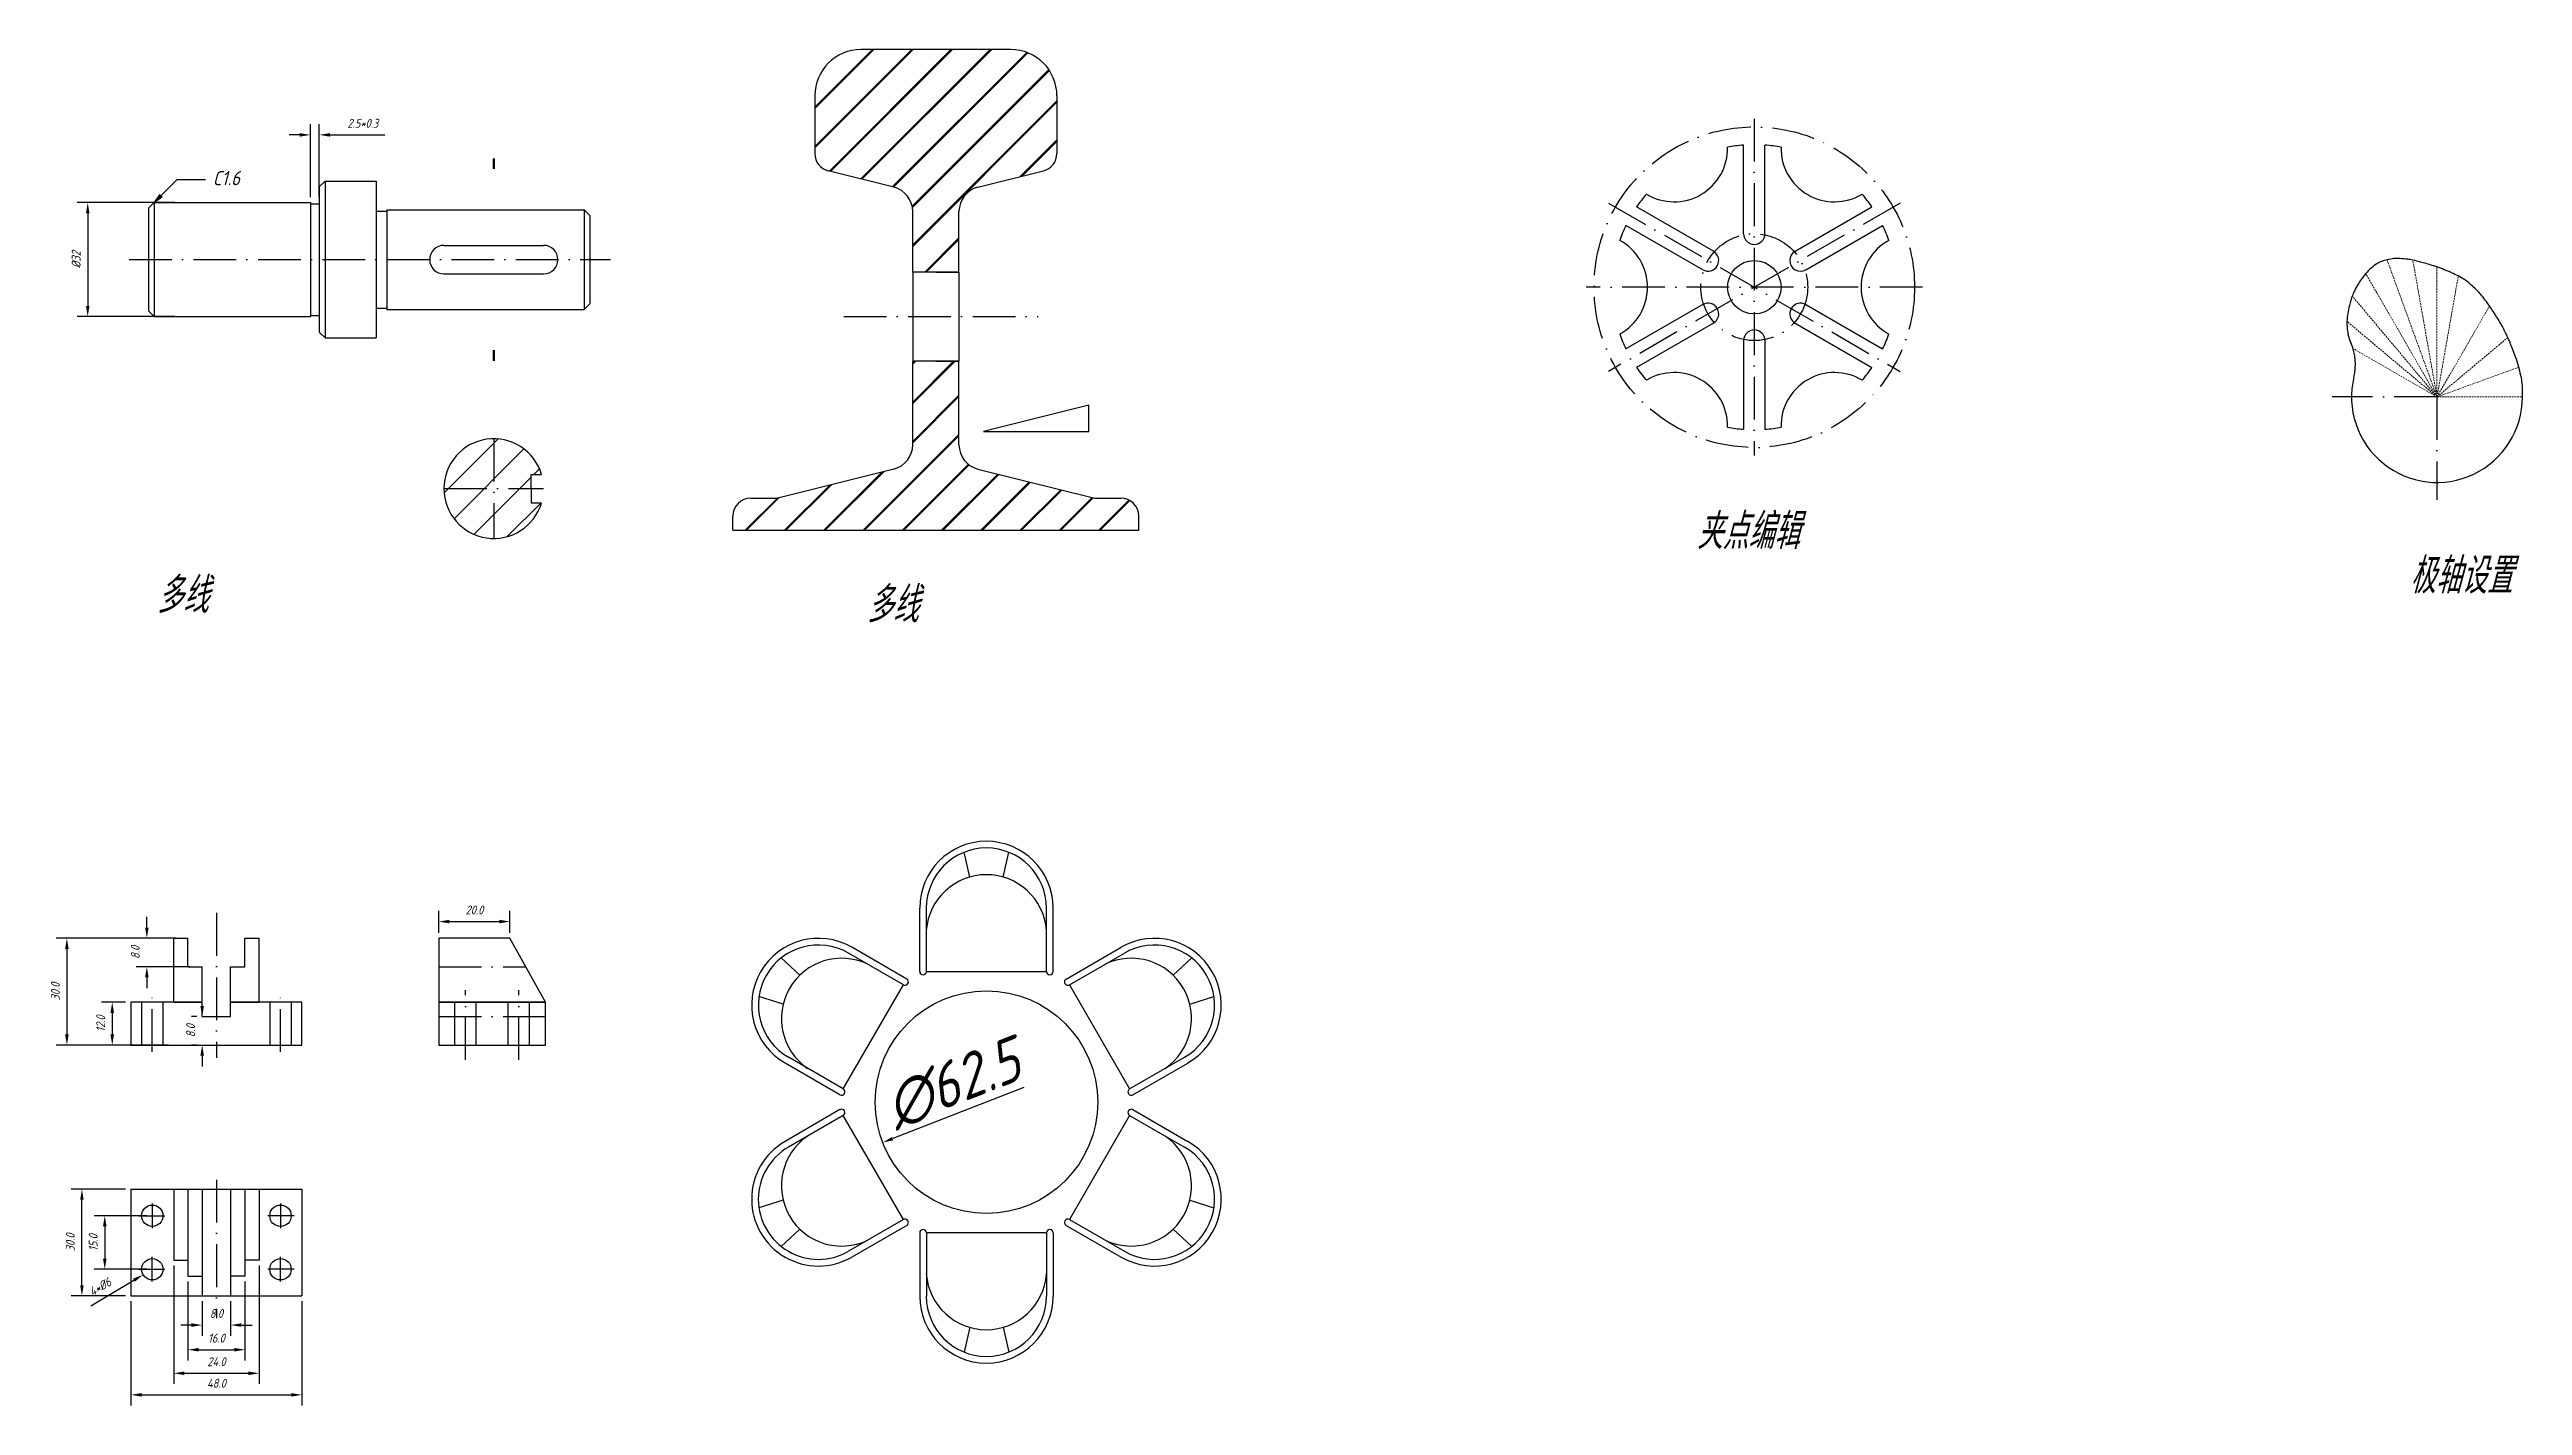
# Model space of a CAD drawing. Header units: millimetres. Extents: x 174 to 4122, y -1171 to 2347.
# Drawn here: x 174 to 869, y -842 to -461 of the extents above; entities that cross this region are included whole.
import ezdxf
from ezdxf import colors
from ezdxf.entities.mleader import LeaderData, LeaderLine
from ezdxf.math import Vec2, Vec3

# ---------------------------------------------------------------- set-up
doc = ezdxf.new("R2010")
doc.units = ezdxf.units.MM
doc.linetypes.add('ACAD_ISO10W100', pattern=[18, 12, -3, 0, -3])
doc.linetypes.add('DASHED', pattern=[0.75, 0.5, -0.25])
doc.layers.add('中心线', color=1, linetype='ACAD_ISO10W100')
doc.layers.add('细虚线', color=3, linetype='ACAD_ISO10W100')
doc.layers.add('尺寸', color=2, linetype='Continuous', lineweight=0, plot=False)
doc.layers.add('细实线', color=3, linetype='DASHED', lineweight=0, plot=False)
doc.layers.add('粗实线', color=7, linetype='Continuous', lineweight=30)
doc.styles.add('工程样式', font='gbeitc.shx', dxfattribs={"bigfont": 'gbcbig.shx'})
doc.dimstyles.new('gongchen', dxfattribs={"dimtxt": 2.5, "dimasz": 3, "dimexe": 3, "dimexo": 1.5, "dimgap": 2, "dimtad": 1, "dimdec": 1, "dimzin": 3, "dimdsep": 46, "dimtxsty": '工程样式', "dimcen": 3, "dimdle": 3, "dimazin": 2, "dimtfac": 1, "dimtdec": 1, "dimtofl": 0, "dimtmove": 0, "dimatfit": 3, "dimfxl": 1, "dimfrac": 1, "dimtolj": 1, "dimtzin": 0, "dimarcsym": 0})

msp = doc.modelspace()

# ---------------------------------------------------------------- texts
at = {"layer": '尺寸', "style": '工程样式'}
for s, p in [('夹点编辑', (636.97, -601.36)), ('极轴设置', (837.17, -613.82)), ('多线', (204.56, -619.29)), ('多线', (403.94, -621.95))]:
    msp.add_text(s, height=10, dxfattribs=at).set_placement(p)

# ---------------------------------------------------------------- blocks, each defined once
blk = doc.blocks.new('*D5')
at = {"layer": 'Defpoints', "color": 0}
for p in [(211.1, -504.08), (185.14, -536.08), (211.1, -536.08)]:
    blk.add_point(p, dxfattribs=at)
at = {"layer": '尺寸', "color": 0, "lineweight": -2}
for p, q in [((209.6, -504.08), (182.14, -504.08)), ((185.14, -507.08), (185.14, -533.08)), ((209.6, -536.08), (182.14, -536.08))]:
    blk.add_line(p, q, dxfattribs=at)
at = {"layer": '尺寸', "color": 0}
for points in [[(184.64, -507.08), (185.64, -507.08), (185.14, -504.08)], [(184.64, -533.08), (185.64, -533.08), (185.14, -536.08)]]:
    blk.add_solid(points, dxfattribs=at)
at = {"layer": '尺寸', "color": 0, "insert": (181.89, -520.08), "char_height": 2.5, "attachment_point": 5, "rotation": 90, "style": '工程样式'}
blk.add_mtext('\\A1;%%C32', dxfattribs=at)
blk = doc.blocks.new('*D6')
at = {"layer": 'Defpoints', "color": 0}
for p in [(250.18, -485.06), (247.68, -504.08), (250.18, -504.08)]:
    blk.add_point(p, dxfattribs=at)
at = {"layer": '尺寸', "color": 0, "lineweight": -2}
for p, q in [((244.68, -485.06), (241.68, -485.06)), ((247.68, -502.58), (247.68, -482.06)), ((250.18, -502.58), (250.18, -482.06)), ((253.18, -485.06), (268.62, -485.06))]:
    blk.add_line(p, q, dxfattribs=at)
at = {"layer": '尺寸', "color": 0}
for points in [[(244.68, -484.56), (244.68, -485.56), (247.68, -485.06)], [(253.18, -484.56), (253.18, -485.56), (250.18, -485.06)]]:
    blk.add_solid(points, dxfattribs=at)
at = {"layer": '尺寸', "color": 0, "insert": (262.4, -481.81), "char_height": 2.5, "attachment_point": 5, "style": '工程样式'}
blk.add_mtext('\\A1;2.5*0.3', dxfattribs=at)
blk = doc.blocks.new('*D9')
at = {"layer": 'Defpoints', "color": 0}
for p in [(303.73, -705.93), (283.73, -710.6), (303.73, -710.6)]:
    blk.add_point(p, dxfattribs=at)
at = {"layer": '尺寸', "color": 0, "lineweight": -2}
for p, q in [((283.73, -709.1), (283.73, -702.93)), ((286.73, -705.93), (300.73, -705.93)), ((303.73, -709.1), (303.73, -702.93))]:
    blk.add_line(p, q, dxfattribs=at)
at = {"layer": '尺寸', "color": 0}
for points in [[(286.73, -705.43), (286.73, -706.43), (283.73, -705.93)], [(300.73, -705.43), (300.73, -706.43), (303.73, -705.93)]]:
    blk.add_solid(points, dxfattribs=at)
at = {"layer": '尺寸', "color": 0, "insert": (293.73, -702.68), "char_height": 2.5, "attachment_point": 5, "style": '工程样式'}
blk.add_mtext('\\A1;20.0', dxfattribs=at)
blk = doc.blocks.new('*D10')
at = {"layer": 'Defpoints', "color": 0}
for p in [(209.28, -710.6), (179.29, -740.6), (209.28, -740.6)]:
    blk.add_point(p, dxfattribs=at)
at = {"layer": '尺寸', "color": 0, "lineweight": -2}
for p, q in [((207.78, -710.6), (176.29, -710.6)), ((179.29, -713.6), (179.29, -737.6)), ((207.78, -740.6), (176.29, -740.6))]:
    blk.add_line(p, q, dxfattribs=at)
at = {"layer": '尺寸', "color": 0}
for points in [[(178.79, -713.6), (179.79, -713.6), (179.29, -710.6)], [(178.79, -737.6), (179.79, -737.6), (179.29, -740.6)]]:
    blk.add_solid(points, dxfattribs=at)
at = {"layer": '尺寸', "color": 0, "insert": (176.04, -725.6), "char_height": 2.5, "attachment_point": 5, "rotation": 90, "style": '工程样式'}
blk.add_mtext('\\A1;30.0', dxfattribs=at)
blk = doc.blocks.new('*D11')
at = {"layer": 'Defpoints', "color": 0}
for p in [(217.28, -732.6), (217.28, -740.6), (217.28, -740.6)]:
    blk.add_point(p, dxfattribs=at)
at = {"layer": '尺寸', "color": 0, "lineweight": -2}
for p, q in [((217.28, -729.6), (217.28, -726.6)), ((215.78, -732.6), (214.28, -732.6)), ((215.78, -740.6), (214.28, -740.6)), ((217.28, -743.6), (217.28, -746.6))]:
    blk.add_line(p, q, dxfattribs=at)
at = {"layer": '尺寸', "color": 0}
for points in [[(216.78, -729.6), (217.78, -729.6), (217.28, -732.6)], [(216.78, -743.6), (217.78, -743.6), (217.28, -740.6)]]:
    blk.add_solid(points, dxfattribs=at)
at = {"layer": '尺寸', "color": 0, "insert": (214.03, -736.6), "char_height": 2.5, "attachment_point": 5, "rotation": 90, "style": '工程样式'}
blk.add_mtext('\\A1;8.0', dxfattribs=at)
blk = doc.blocks.new('*D12')
at = {"layer": 'Defpoints', "color": 0}
for p in [(211.28, -710.6), (201.75, -718.6), (215.28, -718.6)]:
    blk.add_point(p, dxfattribs=at)
at = {"layer": '尺寸', "color": 0, "lineweight": -2}
for p, q in [((201.75, -707.6), (201.75, -704.6)), ((209.78, -710.6), (198.75, -710.6)), ((213.78, -718.6), (198.75, -718.6)), ((201.75, -721.6), (201.75, -724.6))]:
    blk.add_line(p, q, dxfattribs=at)
at = {"layer": '尺寸', "color": 0}
for points in [[(201.25, -707.6), (202.25, -707.6), (201.75, -710.6)], [(201.25, -721.6), (202.25, -721.6), (201.75, -718.6)]]:
    blk.add_solid(points, dxfattribs=at)
at = {"layer": '尺寸', "color": 0, "insert": (198.5, -714.6), "char_height": 2.5, "attachment_point": 5, "rotation": 90, "style": '工程样式'}
blk.add_mtext('\\A1;8.0', dxfattribs=at)
blk = doc.blocks.new('*D13')
at = {"layer": 'Defpoints', "color": 0}
for p in [(217.28, -811.04), (225.28, -811.04), (225.28, -819.22)]:
    blk.add_point(p, dxfattribs=at)
at = {"layer": '尺寸', "color": 0, "lineweight": -2}
for p, q in [((217.28, -812.54), (217.28, -822.22)), ((225.28, -812.54), (225.28, -822.22)), ((214.28, -819.22), (211.28, -819.22)), ((228.28, -819.22), (231.28, -819.22))]:
    blk.add_line(p, q, dxfattribs=at)
at = {"layer": '尺寸', "color": 0}
for points in [[(214.28, -818.72), (214.28, -819.72), (217.28, -819.22)], [(228.28, -818.72), (228.28, -819.72), (225.28, -819.22)]]:
    blk.add_solid(points, dxfattribs=at)
at = {"layer": '尺寸', "color": 0, "insert": (221.28, -815.97), "char_height": 2.5, "attachment_point": 5, "style": '工程样式'}
blk.add_mtext('\\A1;8.0', dxfattribs=at)
blk = doc.blocks.new('*D14')
at = {"layer": 'Defpoints', "color": 0}
for p in [(213.28, -805.49), (229.28, -805.49), (229.28, -826.14)]:
    blk.add_point(p, dxfattribs=at)
at = {"layer": '尺寸', "color": 0, "lineweight": -2}
for p, q in [((213.28, -806.99), (213.28, -829.14)), ((229.28, -806.99), (229.28, -829.14)), ((216.28, -826.14), (226.28, -826.14))]:
    blk.add_line(p, q, dxfattribs=at)
at = {"layer": '尺寸', "color": 0}
for points in [[(216.28, -825.64), (216.28, -826.64), (213.28, -826.14)], [(226.28, -825.64), (226.28, -826.64), (229.28, -826.14)]]:
    blk.add_solid(points, dxfattribs=at)
at = {"layer": '尺寸', "color": 0, "insert": (221.28, -822.89), "char_height": 2.5, "attachment_point": 5, "style": '工程样式'}
blk.add_mtext('\\A1;16.0', dxfattribs=at)
blk = doc.blocks.new('*D15')
at = {"layer": 'Defpoints', "color": 0}
for p in [(209.28, -801.04), (233.28, -801.04), (233.28, -832.76)]:
    blk.add_point(p, dxfattribs=at)
at = {"layer": '尺寸', "color": 0, "lineweight": -2}
for p, q in [((209.28, -802.54), (209.28, -835.76)), ((233.28, -802.54), (233.28, -835.76)), ((212.28, -832.76), (230.28, -832.76))]:
    blk.add_line(p, q, dxfattribs=at)
at = {"layer": '尺寸', "color": 0}
for points in [[(212.28, -832.26), (212.28, -833.26), (209.28, -832.76)], [(230.28, -832.26), (230.28, -833.26), (233.28, -832.76)]]:
    blk.add_solid(points, dxfattribs=at)
at = {"layer": '尺寸', "color": 0, "insert": (221.28, -829.51), "char_height": 2.5, "attachment_point": 5, "style": '工程样式'}
blk.add_mtext('\\A1;24.0', dxfattribs=at)
blk = doc.blocks.new('*D16')
at = {"layer": 'Defpoints', "color": 0}
for p in [(197.28, -811.04), (245.28, -811.04), (245.28, -838.81)]:
    blk.add_point(p, dxfattribs=at)
at = {"layer": '尺寸', "color": 0, "lineweight": -2}
for p, q in [((197.28, -812.54), (197.28, -841.81)), ((245.28, -812.54), (245.28, -841.81)), ((200.28, -838.81), (242.28, -838.81))]:
    blk.add_line(p, q, dxfattribs=at)
at = {"layer": '尺寸', "color": 0}
for points in [[(200.28, -838.31), (200.28, -839.31), (197.28, -838.81)], [(242.28, -838.31), (242.28, -839.31), (245.28, -838.81)]]:
    blk.add_solid(points, dxfattribs=at)
at = {"layer": '尺寸', "color": 0, "insert": (221.28, -835.56), "char_height": 2.5, "attachment_point": 5, "style": '工程样式'}
blk.add_mtext('\\A1;48.0', dxfattribs=at)
blk = doc.blocks.new('*D17')
at = {"layer": 'Defpoints', "color": 0}
for p in [(200.7, -805.08), (205.86, -802.01)]:
    blk.add_point(p, dxfattribs=at)
at = {"layer": '尺寸', "color": 0, "lineweight": -2}
for p, q in [((200.28, -803.54), (206.28, -803.54)), ((203.28, -806.54), (203.28, -800.54)), ((185.97, -813.84), (198.12, -806.61))]:
    blk.add_line(p, q, dxfattribs=at)
at = {"layer": '尺寸', "color": 0}
blk.add_solid([(197.87, -806.18), (198.38, -807.04), (200.7, -805.08)], dxfattribs=at)
at = {"layer": '尺寸', "color": 0, "insert": (188.6, -808.49), "char_height": 2.5, "attachment_point": 5, "rotation": 30.75279, "style": '工程样式'}
blk.add_mtext('\\A1;4*%%c6', dxfattribs=at)
blk = doc.blocks.new('*D18')
at = {"layer": 'Defpoints', "color": 0}
for p in [(203.14, -788.54), (189.93, -803.57), (203.28, -803.57)]:
    blk.add_point(p, dxfattribs=at)
at = {"layer": '尺寸', "color": 0, "lineweight": -2}
for p, q in [((201.64, -788.54), (186.93, -788.54)), ((189.93, -791.54), (189.93, -800.57)), ((201.78, -803.57), (186.93, -803.57))]:
    blk.add_line(p, q, dxfattribs=at)
at = {"layer": '尺寸', "color": 0}
for points in [[(189.43, -791.54), (190.43, -791.54), (189.93, -788.54)], [(189.43, -800.57), (190.43, -800.57), (189.93, -803.57)]]:
    blk.add_solid(points, dxfattribs=at)
at = {"layer": '尺寸', "color": 0, "insert": (186.68, -796.06), "char_height": 2.5, "attachment_point": 5, "rotation": 90, "style": '工程样式'}
blk.add_mtext('\\A1;15.0', dxfattribs=at)
blk = doc.blocks.new('*D19')
at = {"layer": 'Defpoints', "color": 0}
for p in [(183.51, -781.04), (197.28, -781.04), (197.28, -811.04)]:
    blk.add_point(p, dxfattribs=at)
at = {"layer": '尺寸', "color": 0, "lineweight": -2}
for p, q in [((195.78, -781.04), (180.51, -781.04)), ((183.51, -808.04), (183.51, -784.04)), ((195.78, -811.04), (180.51, -811.04))]:
    blk.add_line(p, q, dxfattribs=at)
at = {"layer": '尺寸', "color": 0}
for points in [[(183.01, -784.04), (184.01, -784.04), (183.51, -781.04)], [(183.01, -808.04), (184.01, -808.04), (183.51, -811.04)]]:
    blk.add_solid(points, dxfattribs=at)
at = {"layer": '尺寸', "color": 0, "insert": (180.26, -796.04), "char_height": 2.5, "attachment_point": 5, "rotation": 90, "style": '工程样式'}
blk.add_mtext('\\A1;30.0', dxfattribs=at)
blk = doc.blocks.new('*D20')
at = {"layer": 'Defpoints', "color": 0}
for p in [(197.28, -728.6), (192.03, -740.6), (197.28, -740.6)]:
    blk.add_point(p, dxfattribs=at)
at = {"layer": '尺寸', "color": 0, "lineweight": -2}
for p, q in [((195.78, -728.6), (189.03, -728.6)), ((192.03, -731.6), (192.03, -737.6)), ((195.78, -740.6), (189.03, -740.6))]:
    blk.add_line(p, q, dxfattribs=at)
at = {"layer": '尺寸', "color": 0}
for points in [[(191.53, -731.6), (192.53, -731.6), (192.03, -728.6)], [(191.53, -737.6), (192.53, -737.6), (192.03, -740.6)]]:
    blk.add_solid(points, dxfattribs=at)
at = {"layer": '尺寸', "color": 0, "insert": (188.78, -734.6), "char_height": 2.5, "attachment_point": 5, "rotation": 90, "style": '工程样式'}
blk.add_mtext('\\A1;12.0', dxfattribs=at)
blk = doc.blocks.new('*D21')
at = {"layer": 'Defpoints', "color": 0}
for p in [(466.66, -745.33), (408.41, -767.96)]:
    blk.add_point(p, dxfattribs=at)
at = {"layer": '尺寸', "color": 0, "lineweight": -2}
blk.add_line((448.07, -752.55), (411.2, -766.87), dxfattribs=at)
at = {"layer": '尺寸', "color": 0}
blk.add_solid([(411.02, -766.41), (411.38, -767.34), (408.41, -767.96)], dxfattribs=at)
at = {"layer": '尺寸', "color": 0, "insert": (428.05, -751.48), "char_height": 2.5, "attachment_point": 5, "rotation": 21.23431, "style": '工程样式'}
blk.add_mtext('\\A1;{\\H5x;∅62.5}', dxfattribs=at)

# ---------------------------------------------------------------- dimensions: what is measured, and where the dimension line sits
at = {"layer": '尺寸'}
dim = msp.add_linear_dim(base=(250.18, -485.06), p1=(247.68, -504.08), p2=(250.18, -504.08), text='2.5*0.3', dimstyle='gongchen', dxfattribs=at)
dim.commit()
dim.dimension.update_dxf_attribs({"geometry": '*D6', "text_midpoint": (262.4, -481.81)})
dim = msp.add_linear_dim(base=(185.14, -536.08), p1=(211.1, -504.08), p2=(211.1, -536.08), angle=90, text='%%C32', dimstyle='gongchen', dxfattribs=at)
dim.commit()
dim.dimension.update_dxf_attribs({"geometry": '*D5', "text_midpoint": (181.89, -520.08)})
dim = msp.add_linear_dim(base=(303.73, -705.93), p1=(283.73, -710.6), p2=(303.73, -710.6), dimstyle='gongchen', override={"dimtxt": 2.5}, dxfattribs=at)
dim.commit()
dim.dimension.update_dxf_attribs({"geometry": '*D9', "text_midpoint": (293.73, -702.68)})
for base, p1, p2, picture, middle in [((201.75, -718.6), (211.28, -710.6), (215.28, -718.6), '*D12', (198.5, -714.6)), ((192.03, -740.6), (197.28, -728.6), (197.28, -740.6), '*D20', (188.78, -734.6)), ((217.28, -740.6), (217.28, -732.6), (217.28, -740.6), '*D11', (214.03, -736.6)), ((183.51, -781.04), (197.28, -811.04), (197.28, -781.04), '*D19', (180.26, -796.04)), ((189.93, -803.57), (203.14, -788.54), (203.28, -803.57), '*D18', (186.68, -796.06))]:
    dim = msp.add_linear_dim(base=base, p1=p1, p2=p2, angle=90, dimstyle='gongchen', dxfattribs=at)
    dim.commit()
    dim.dimension.update_dxf_attribs({"geometry": picture, "text_midpoint": middle})
dim = msp.add_linear_dim(base=(179.29, -740.6), p1=(209.28, -710.6), p2=(209.28, -740.6), angle=90, dimstyle='gongchen', override={"dimtxt": 2.5}, dxfattribs=at)
dim.commit()
dim.dimension.update_dxf_attribs({"geometry": '*D10', "text_midpoint": (176.04, -725.6)})
for p1, p2, text, picture, middle in [((466.66, -745.33), (408.41, -767.96), '{\\H5x;<>}', '*D21', (431.03, -759.17)), ((205.86, -802.01), (200.7, -805.08), '4*%%c6', '*D17', (190.27, -811.29))]:
    dim = msp.add_diameter_dim_2p(p1=p1, p2=p2, text=text, dimstyle='gongchen', dxfattribs=at)
    dim.commit()
    dim.dimension.update_dxf_attribs({"geometry": picture, "text_midpoint": middle, "dimtype": 163})
for base, p1, p2, picture, middle in [((233.28, -832.76), (209.28, -801.04), (233.28, -801.04), '*D15', (221.28, -829.51)), ((229.28, -826.14), (213.28, -805.49), (229.28, -805.49), '*D14', (221.28, -822.89)), ((245.28, -838.81), (197.28, -811.04), (245.28, -811.04), '*D16', (221.28, -835.56)), ((225.28, -819.22), (217.28, -811.04), (225.28, -811.04), '*D13', (221.28, -815.97))]:
    dim = msp.add_linear_dim(base=base, p1=p1, p2=p2, dimstyle='gongchen', dxfattribs=at)
    dim.commit()
    dim.dimension.update_dxf_attribs({"geometry": picture, "text_midpoint": middle})

# ---------------------------------------------------------------- hatches: boundary and pattern name
at = {"layer": '细实线'}
h = msp.add_hatch(dxfattribs=at)
h.set_pattern_fill('JIS_LC_8', color=256, style=0)
h.set_pattern_definition([(45, (16.5214, -574.303), (-5.51543, 5.51543), []), (45, (16.9214, -574.303), (-5.51543, 5.51543), [])])
h.paths.add_polyline_path([(457.32, -474.08, 0.414214), (444.32, -461.08), (402.32, -461.08, 0.414214), (389.32, -474.08), (389.32, -490.3, 0.344151), (393.11, -495.15), (411.52, -499.75, -0.344151), (416.82, -506.54), (416.82, -523.58), (429.82, -523.58), (429.82, -506.54, -0.344151), (435.13, -499.75), (453.54, -495.15, 0.344151), (457.32, -490.3)])
h.paths.add_polyline_path([(435.13, -578.87, -0.344151), (429.82, -572.08), (429.82, -548.58), (416.82, -548.58), (416.82, -572.08, -0.344151), (411.52, -578.87), (379.28, -586.93, -0.061321), (378.07, -587.08), (371.32, -587.08, 0.414214), (366.32, -592.08), (366.32, -596.08), (480.32, -596.08), (480.32, -592.08, 0.414214), (475.32, -587.08), (467.96, -587.08)])
h = msp.add_hatch(dxfattribs=at)
h.set_pattern_fill('JIS_WOOD', color=256, scale=10, style=0)
h.set_pattern_definition([(45, (16.5214, -574.303), (-5, 5), [])])
h.paths.add_polyline_path([(299.17, -570.37, 0.414026), (285.18, -584.37), (299.18, -584.37)])
h.paths.add_polyline_path([(299.18, -584.37), (285.18, -584.37, 0.414401), (299.19, -598.37)])
h.paths.add_polyline_path([(312.6, -588.37), (309.68, -588.37), (309.68, -584.37), (299.18, -584.37), (299.19, -598.37, 0.331502)])
h.paths.add_polyline_path([(299.17, -570.37), (299.18, -584.37), (309.68, -584.37), (309.68, -580.37), (312.6, -580.37, 0.331857)])

# ---------------------------------------------------------------- linework, layer by layer
at = {"layer": '中心线'}
for p, q in [((653.17, -480.56), (653.17, -575.07)), ((612.24, -504.19), (694.09, -551.45)), ((694.09, -504.19), (612.24, -551.45)), ((196.77, -520.08), (331.96, -520.08)), ((700.42, -527.82), (605.91, -527.82)), ((397.47, -536.08), (452.1, -536.08)), ((844.89, -558.64), (815.41, -558.64)), ((844.89, -558.64), (844.81, -587.5)), ((299.17, -570.37), (299.19, -598.37)), ((285.18, -584.37), (313.17, -584.37)), ((221.28, -703.52), (221.28, -744.23)), ((203.28, -742.48), (203.28, -725.79)), ((239.28, -742.48), (239.28, -725.79)), ((291.23, -744.74), (291.23, -725.22)), ((306.23, -744.74), (306.23, -725.22)), ((221.28, -778.45), (221.28, -817.27)), ((199.48, -788.54), (206.8, -788.54)), ((203.28, -785.06), (203.28, -791.99)), ((243.08, -788.54), (235.76, -788.54)), ((239.28, -785.06), (239.28, -791.99)), ((199.48, -803.54), (206.8, -803.54)), ((203.28, -807.03), (203.28, -800.1)), ((243.08, -803.54), (235.76, -803.54)), ((239.28, -807.03), (239.28, -800.1))]:
    msp.add_line(p, q, dxfattribs=at)
for radius in [45, 15]:
    msp.add_circle((653.17, -527.82), radius, dxfattribs=at)
at = {"layer": '尺寸'}
for points in [[(299.18, -494.66, 0.7, 0.7, 0), (299.18, -491.66, 0, 0, 0), (303.18, -491.66, 0.7, 0, 0), (305.18, -491.66, 0, 0, 0)], [(299.18, -545.5, 0.7, 0.7, 0), (299.18, -548.5, 0, 0, 0), (303.18, -548.5, 0.7, 0, 0), (305.18, -548.5, 0, 0, 0)]]:
    msp.add_lwpolyline(points, format="xyseb", dxfattribs=at)
at = {"layer": '粗实线', "linetype": 'Continuous'}
for p, q in [((444.32, -461.08), (402.32, -461.08)), ((250.18, -499.68), (250.18, -540.48)), ((266.18, -498.08), (266.18, -542.08)), ((202.18, -505.68), (202.18, -534.48)), ((247.68, -504.08), (247.68, -536.08)), ((247.68, -504.38), (247.68, -535.78)), ((250.18, -504.38), (250.18, -535.78)), ((266.18, -506.48), (266.18, -533.68)), ((269.18, -506.08), (269.18, -534.08)), ((269.18, -506.48), (269.18, -533.68)), ((326.18, -507.68), (326.18, -532.48)), ((366.32, -596.08), (480.32, -596.08)), ((209.28, -710.6), (213.28, -710.6)), ((229.28, -710.6), (233.28, -710.6)), ((213.28, -718.6), (217.28, -718.6)), ((225.28, -718.6), (229.28, -718.6)), ((209.28, -728.6), (217.28, -728.6)), ((225.28, -728.6), (233.28, -728.6)), ((217.28, -732.6), (225.28, -732.6))]:
    msp.add_line(p, q, dxfattribs=at)
at = {"layer": '粗实线'}
for p, q in [((389.32, -474.08), (389.32, -490.3)), ((457.32, -474.08), (457.32, -490.3)), ((650.17, -512.82), (650.17, -487.93)), ((656.17, -512.82), (656.17, -487.93)), ((251.78, -498.08), (250.18, -499.68)), ((251.78, -498.08), (266.18, -498.08)), ((251.78, -498.08), (251.78, -542.08)), ((411.52, -499.75), (393.11, -495.15)), ((435.13, -499.75), (453.54, -495.15)), ((203.78, -504.08), (202.18, -505.68)), ((203.78, -504.08), (247.68, -504.08)), ((203.78, -504.08), (203.78, -536.08)), ((247.68, -504.38), (250.18, -504.38)), ((266.18, -506.48), (269.18, -506.48)), ((269.18, -506.08), (324.58, -506.08)), ((324.58, -506.08), (326.18, -507.68)), ((324.58, -506.08), (324.58, -534.08)), ((416.82, -523.58), (416.82, -506.54)), ((429.82, -523.58), (429.82, -506.54)), ((641.68, -517.72), (620.13, -505.28)), ((664.66, -517.72), (686.21, -505.28)), ((638.68, -522.92), (617.13, -510.47)), ((667.66, -522.92), (689.21, -510.47)), ((285.18, -516.08), (313.18, -516.08)), ((285.18, -524.08), (313.18, -524.08)), ((429.82, -523.58), (416.82, -523.58)), ((416.82, -523.58), (416.82, -548.58)), ((423.32, -523.58), (429.82, -523.58)), ((429.82, -523.58), (429.82, -548.58)), ((203.78, -536.08), (202.18, -534.48)), ((266.18, -533.68), (269.18, -533.68)), ((269.18, -534.08), (324.58, -534.08)), ((326.18, -532.48), (324.58, -534.08)), ((638.68, -532.72), (617.13, -545.16)), ((667.66, -532.72), (689.21, -545.16)), ((203.78, -536.08), (247.68, -536.08)), ((247.68, -535.78), (250.18, -535.78)), ((251.78, -542.08), (250.18, -540.48)), ((641.68, -537.92), (620.13, -550.36)), ((664.66, -537.92), (686.21, -550.36)), ((251.78, -542.08), (266.18, -542.08)), ((416.82, -572.08), (416.82, -548.58)), ((429.82, -548.58), (416.82, -548.58)), ((423.32, -548.58), (429.82, -548.58)), ((429.82, -572.08), (429.82, -548.58)), ((650.17, -542.82), (650.17, -567.7)), ((656.17, -542.82), (656.17, -567.7)), ((466.29, -560.91), (436.7, -568.31)), ((466.29, -568.31), (466.29, -560.91)), ((436.7, -568.31), (466.29, -568.31)), ((309.68, -584.37), (309.68, -580.37)), ((309.68, -580.37), (312.6, -580.37)), ((411.52, -578.87), (379.28, -586.93)), ((435.13, -578.87), (467.96, -587.08)), ((309.68, -584.37), (309.68, -588.37)), ((309.68, -588.37), (312.6, -588.37)), ((371.32, -587.08), (378.07, -587.08)), ((467.96, -587.08), (475.32, -587.08)), ((366.32, -596.08), (366.32, -592.08)), ((480.32, -596.08), (480.32, -592.08)), ((432.85, -693.44), (431.28, -686.48)), ((442.22, -693.44), (443.78, -686.48)), ((418.78, -719.97), (418.78, -702.15)), ((420.66, -719.97), (420.66, -702.15)), ((454.41, -719.97), (454.41, -702.15)), ((456.28, -719.97), (456.28, -702.15)), ((209.28, -728.6), (209.28, -710.6)), ((213.28, -718.6), (213.28, -710.6)), ((229.28, -718.6), (229.28, -710.6)), ((233.28, -728.6), (233.28, -710.6)), ((313.73, -728.6), (303.73, -710.6)), ((414.21, -723.69), (398.78, -714.78)), ((415.15, -722.07), (399.72, -713.16)), ((459.92, -722.07), (475.35, -713.16)), ((460.86, -723.69), (476.29, -714.78)), ((217.28, -732.6), (217.28, -718.6)), ((225.28, -732.6), (225.28, -718.6)), ((385.14, -720.98), (379.9, -716.15)), ((420.66, -719.97), (454.41, -719.97)), ((489.93, -720.98), (495.17, -716.15)), ((197.28, -728.6), (197.28, -740.6)), ((217.28, -728.6), (197.28, -728.6)), ((245.28, -728.6), (225.28, -728.6)), ((245.28, -740.6), (245.28, -728.6)), ((380.46, -729.1), (373.65, -726.97)), ((397.33, -752.92), (414.21, -723.69)), ((460.86, -723.69), (477.74, -752.92)), ((494.61, -729.1), (501.42, -726.97)), ((197.28, -740.6), (245.28, -740.6)), ((396.4, -754.54), (380.97, -745.64)), ((397.33, -752.92), (381.91, -744.01)), ((477.74, -752.92), (493.16, -744.01)), ((478.67, -754.54), (494.1, -745.64)), ((396.4, -758.74), (380.97, -767.65)), ((397.33, -760.37), (381.91, -769.27)), ((414.21, -789.6), (397.33, -760.37)), ((477.74, -760.37), (460.86, -789.6)), ((477.74, -760.37), (493.16, -769.27)), ((478.67, -758.74), (494.1, -767.65)), ((197.28, -781.04), (245.28, -781.04)), ((197.28, -781.04), (197.28, -811.04)), ((209.28, -781.04), (209.28, -801.04)), ((213.28, -781.04), (213.28, -805.49)), ((217.28, -781.04), (217.28, -811.04)), ((225.28, -781.04), (225.28, -811.04)), ((229.28, -781.04), (229.28, -805.49)), ((233.28, -781.04), (233.28, -801.04)), ((245.28, -781.04), (245.28, -811.04)), ((380.46, -784.18), (373.65, -786.31)), ((494.61, -784.18), (501.42, -786.31)), ((414.21, -789.6), (398.78, -798.5)), ((415.15, -791.22), (399.72, -800.13)), ((459.92, -791.22), (475.35, -800.13)), ((460.86, -789.6), (476.29, -798.5)), ((385.14, -792.3), (379.9, -797.14)), ((418.78, -793.32), (418.78, -811.13)), ((420.66, -793.32), (420.66, -811.13)), ((454.41, -793.32), (420.66, -793.32)), ((454.41, -793.32), (454.41, -811.13)), ((456.28, -793.32), (456.28, -811.13)), ((489.93, -792.3), (495.17, -797.14)), ((209.28, -801.04), (213.28, -801.04)), ((213.28, -805.49), (217.28, -805.49)), ((229.28, -805.49), (225.28, -805.49)), ((233.28, -801.04), (229.28, -801.04)), ((197.28, -811.04), (245.28, -811.04)), ((432.85, -819.85), (431.28, -826.81)), ((442.22, -819.85), (443.78, -826.81))]:
    msp.add_line(p, q, dxfattribs=at)
msp.add_lwpolyline([(868.89, -558.64, 0.025497), (868.87, -555.44, 0.037567), (868.58, -553.28, 0.002581), (868.01, -550.64, 0.018003), (867.91, -550.26, 0.012072), (867.06, -547.66, 0.01027), (865.93, -544.64, 0.003625), (865.23, -542.92, 0.006207), (864.8, -541.93, 0.015354), (864.16, -540.59, 0.007402), (862.7, -537.88, 0.014687), (861.71, -536.23, 0.007509), (859.64, -533.1, 0.02693), (857.19, -529.89, 0.032703), (854.87, -527.5, 0.028935), (852.68, -525.75, 0.038595), (850.88, -524.67, 0.007347), (849.01, -523.77, 0.01315), (847.95, -523.31, 0.004526), (845.9, -522.51, 0.009185), (844.89, -522.14, 0.006341), (843.78, -521.78, 0.003585), (841.82, -521.19, 0.008837), (840.29, -520.77, 0.006236), (838.11, -520.24, 0.026022), (836.69, -519.98, 0.016757), (834.45, -519.78, 0.037155), (832.77, -519.81, 0.032086), (830.86, -520.12, 0.042082), (829.39, -520.58, 0.04086), (827.98, -521.3, 0.041428), (826.38, -522.48, 0.038702), (824.89, -524, 0.017983), (823.59, -525.67, 0.024262), (822.73, -526.98, 0.018069), (821.7, -528.91, 0.026173), (821.1, -530.3, 0.015604), (820.75, -531.37, 0.010575), (820.31, -532.97, 0.022885), (819.84, -535.24, 0.023986), (819.61, -537.43, 0.032027), (819.61, -538.29, 0.011518), (819.83, -540.67, 0.051109), (820.09, -541.84, 0.030957), (820.82, -543.68)], format="xyb", dxfattribs=at)
msp.add_lwpolyline([(303.73, -710.6), (283.73, -710.6), (283.73, -728.6), (313.73, -728.6)], dxfattribs=at)
msp.add_lwpolyline([(283.73, -740.6), (313.73, -740.6), (313.73, -728.6), (283.73, -728.6)], close=True, dxfattribs=at)
for centre, radius in [((653.17, -527.82), 7.5), ((437.53, -756.64), 31.25), ((203.28, -788.54), 3), ((239.28, -788.54), 3), ((203.28, -803.54), 3), ((239.28, -803.54), 3)]:
    msp.add_circle(centre, radius, dxfattribs=at)
for centre, radius, start, end in [((402.32, -474.08), 13, 90, 180), ((444.32, -474.08), 13, 0, 90), ((394.32, -490.3), 5, 180, 255.96376), ((452.32, -490.3), 5, 284.03624, 0), ((630.67, -488.85), 15, 238.7822, 1.2178), ((653.17, -527.82), 40, 94.30122, 100.81186), ((653.17, -527.82), 40, 79.18814, 85.69878), ((675.67, -488.85), 15, 178.7822, 301.2178), ((409.82, -506.54), 7, 0, 75.96376), ((436.82, -506.54), 7, 104.03624, 180), ((653.17, -527.82), 40, 139.18814, 145.69878), ((653.17, -527.82), 40, 34.30122, 40.81186), ((653.17, -527.82), 40, 154.30122, 160.81186), ((653.17, -512.82), 3, 180, 0), ((653.17, -527.82), 40, 19.18814, 25.69878), ((285.18, -520.08), 4, 90, 270), ((313.18, -520.08), 4, 270, 90), ((608.17, -527.82), 15, 298.7822, 61.2178), ((640.18, -520.32), 3, 240, 60), ((666.16, -520.32), 3, 120, 300), ((698.17, -527.82), 15, 118.7822, 241.2178), ((640.18, -535.32), 3, 300, 120), ((666.16, -535.32), 3, 60, 240), ((653.17, -527.82), 40, 199.18814, 205.69878), ((653.17, -542.82), 3, 0, 180), ((653.17, -527.82), 40, 334.30122, 340.81186), ((806.98, -549.46), 15, 346.38519, 22.69032), ((653.17, -527.82), 40, 214.30122, 220.81186), ((630.67, -566.79), 15, 358.7822, 121.2178), ((675.67, -566.79), 15, 58.7822, 181.2178), ((653.17, -527.82), 40, 319.18814, 325.69878), ((844.89, -558.64), 24, 166.38519, 0), ((653.17, -527.82), 40, 259.18814, 265.69878), ((653.17, -527.82), 40, 274.30122, 280.81186), ((299.18, -584.37), 14, 16.60155, 343.39845), ((409.82, -572.08), 7, 284.03624, 0), ((436.82, -572.08), 7, 180, 255.96376), ((371.32, -592.08), 5, 90, 180), ((378.07, -582.08), 5, 270, 284.03624), ((475.32, -592.08), 5, 0, 90), ((437.53, -702.15), 18.75, 0, 180), ((437.53, -702.15), 16.88, 0, 180), ((437.53, -709.7), 16.93, 4.4052, 175.5948), ((390.35, -729.4), 18.75, 60, 240), ((390.35, -729.4), 16.88, 60, 240), ((484.72, -729.4), 18.75, 300, 120), ((484.72, -729.4), 16.88, 300, 120), ((396.88, -733.17), 16.93, 64.4052, 235.5948), ((414.68, -722.88), 0.938, 240, 60), ((419.72, -719.97), 0.938, 180, 0), ((455.35, -719.97), 0.938, 180, 0), ((460.39, -722.88), 0.937, 120, 300), ((478.19, -733.17), 16.93, 304.4052, 115.5948), ((396.87, -753.73), 0.938, 240, 60), ((478.2, -753.73), 0.937, 120, 300), ((396.87, -759.56), 0.938, 300, 120), ((478.2, -759.56), 0.938, 60, 240), ((390.35, -783.89), 18.75, 120, 300), ((390.35, -783.89), 16.88, 120, 300), ((396.88, -780.11), 16.93, 124.4052, 295.5948), ((478.19, -780.11), 16.93, 244.4052, 55.5948), ((484.72, -783.89), 18.75, 240, 60), ((484.72, -783.89), 16.88, 240, 60), ((414.68, -790.41), 0.938, 300, 120), ((460.39, -790.41), 0.938, 60, 240), ((419.72, -793.32), 0.938, 0, 180), ((455.35, -793.32), 0.938, 0, 180), ((437.53, -803.58), 16.93, 184.4052, 355.5948), ((437.53, -811.13), 18.75, 180, 0), ((437.53, -811.13), 16.88, 180, 0)]:
    msp.add_arc(centre, radius, start, end, dxfattribs=at)
at = {"layer": '细实线'}
for q in [(830.86, -520.12), (838.11, -520.24), (824.89, -524), (844.89, -522.14), (850.88, -524.67), (821.1, -530.3), (859.64, -533.1), (819.61, -537.43), (821.5, -545.14), (864.8, -541.93), (867.91, -550.26), (868.89, -558.64)]:
    msp.add_line((844.89, -558.64), q, dxfattribs=at)
at = {"layer": '细虚线'}
for p, q in [((283.73, -718.6), (308.17, -718.6)), ((200.28, -728.6), (200.28, -740.6)), ((206.28, -728.6), (206.28, -740.6)), ((236.28, -728.6), (236.28, -740.6)), ((242.28, -728.6), (242.28, -740.6)), ((288.23, -740.6), (288.23, -728.6)), ((294.23, -740.6), (294.23, -728.6)), ((303.23, -740.6), (303.23, -728.6)), ((309.23, -740.6), (309.23, -728.6)), ((283.73, -732.6), (313.73, -732.6))]:
    msp.add_line(p, q, dxfattribs=at)

msp.set_redraw_order([(e.dxf.handle, doc.entitydb.next_handle()) for e in msp.query("TEXT MTEXT ATTDEF DIMENSION ARC_DIMENSION")])  # texts and dimensions are drawn at this point

# ---------------------------------------------------------------- leaders
at = {"layer": '尺寸'}
ml = msp.add_multileader_mtext('Standard', dxfattribs=at)
ml.set_content('C1.6', color=256, style='工程样式')
ml.set_leader_properties()
ml.build(insert=Vec2(0, 0))
ctx = ml.context
ctx.base_point, ctx.plane_origin = Vec3(218.26, -497.6), Vec3(202.98, -504.88)
notes = []
notes.append((ctx, [(0, (1, 1, 0), (210.26, -497.6), (1, 0), 8, [(0, [(202.98, -504.88)], 0, [])])]))
ctx.mtext.insert, ctx.mtext.flow_direction = Vec3(220.26, -495.2), 5
for ctx, leaders in notes:
    for number, flags, end, landing, length, lines in leaders:
        leader = LeaderData()
        leader.index, (leader.has_last_leader_line, leader.has_dogleg_vector, leader.attachment_direction) = number, flags
        leader.last_leader_point, leader.dogleg_vector, leader.dogleg_length = Vec3(end), Vec3(landing), length
        for number, points, colour, breaks in lines:
            line = LeaderLine()
            line.index, line.vertices, line.color, line.breaks = number, Vec3.list(points), colors.encode_raw_color(colour), breaks
            leader.lines.append(line)
        ctx.leaders.append(leader)

doc.saveas('drawing.dxf')
